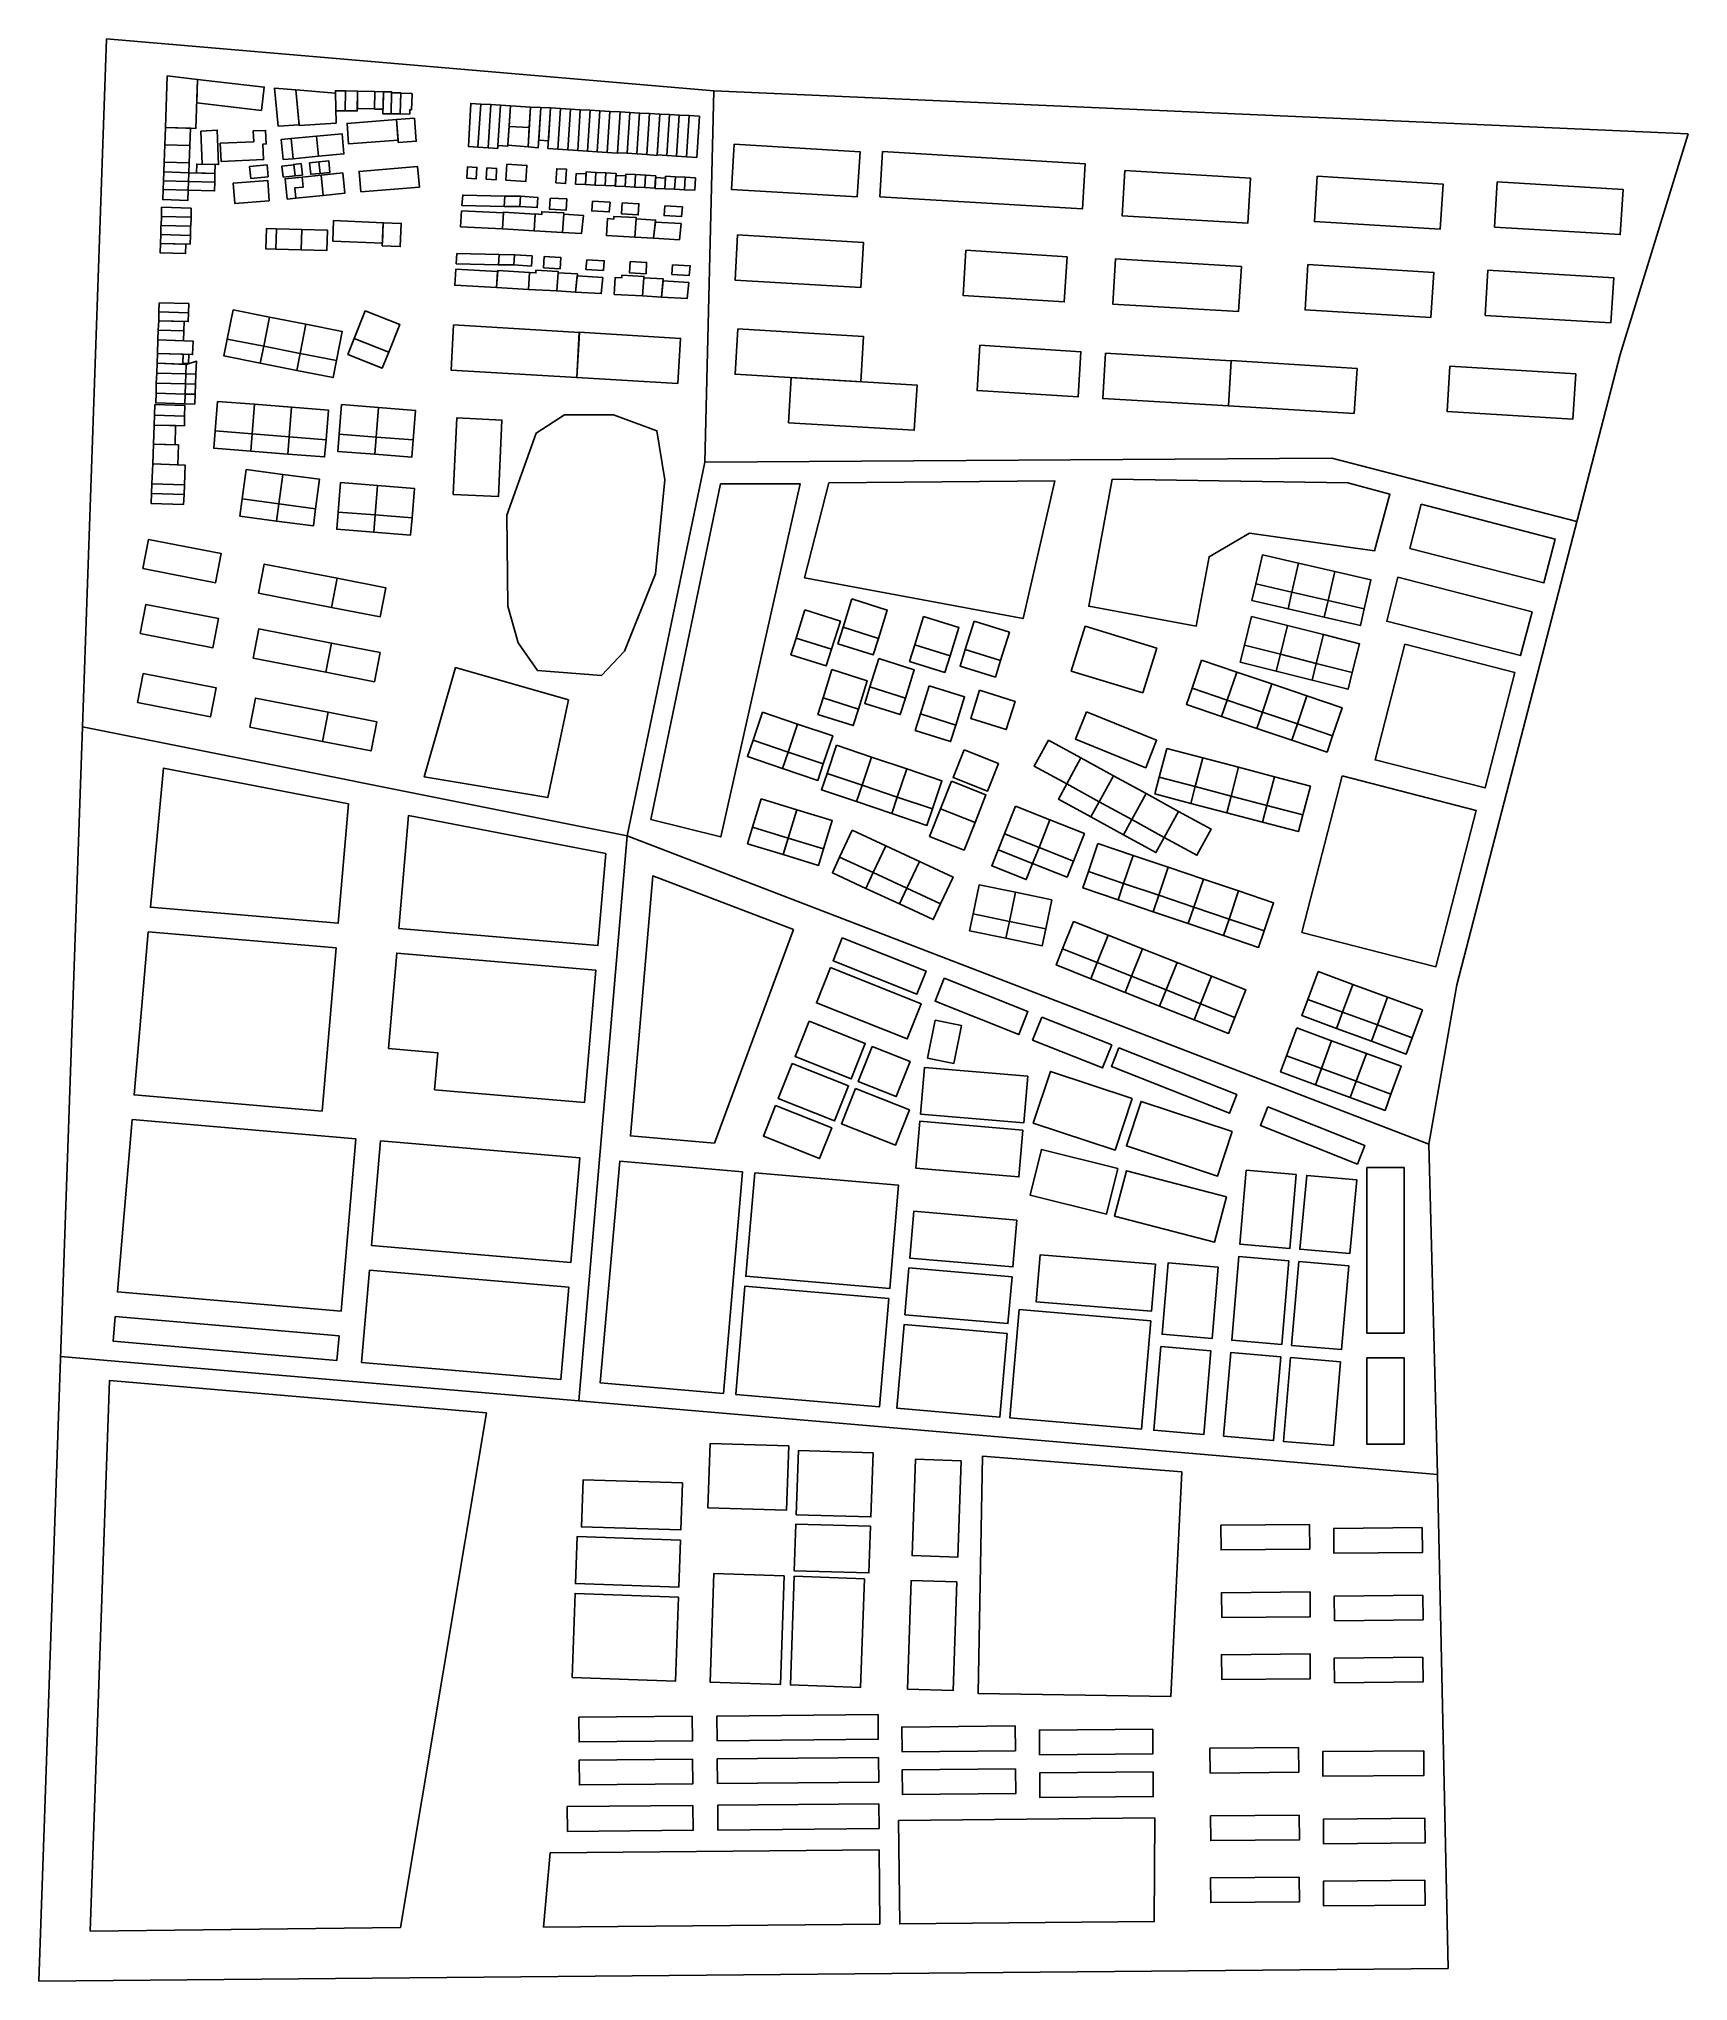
# Model space of a CAD drawing. Header units: millimetres. Extents: x 509895 to 510562, y 3510523 to 3511308.
import ezdxf

# ---------------------------------------------------------------- set-up
doc = ezdxf.new("R2010")
doc.units = ezdxf.units.MM
doc.header["$LTSCALE"] = 5
for name, color, linetype, true_color in [('000-封闭小区边界线', 18, 'Continuous', 0x000000), ('000历史建筑', 30, 'Continuous', 0xff7f00), ('DX-地形', 8, 'Continuous', 0x808080), ('外水E1', 131, 'Continuous', 0x7fffff), ('车行-主干道', 1, 'Continuous', 0xff0000), ('车行-支路', 3, 'Continuous', 0x00ff00), ('车行-次干道', 5, 'Continuous', 0x0000ff)]:
    doc.layers.add(name, color=color, linetype=linetype, true_color=true_color)

msp = doc.modelspace()

# ---------------------------------------------------------------- linework, layer by layer
at = {"layer": '000-封闭小区边界线'}
for points in [[(509915.41, 3510542.75), (509923.26, 3510765.49), (510075.68, 3510752.44), (510040.94, 3510544.16)], [(510356.99, 3510728.56), (510276.3, 3510734.9), (510274.53, 3510638.94), (510352.48, 3510637.62)], [(510242.4, 3510587.47), (510242.86, 3510545.67), (510345.77, 3510546.6), (510345.95, 3510588.55)], [(510234.86, 3510545.59), (510234.58, 3510575.59), (510101.41, 3510574.39), (510098.84, 3510544.36)]]:
    msp.add_lwpolyline(points, close=True, dxfattribs=at)
at = {"layer": '000历史建筑'}
for points in [[(510346.79, 3511061.9), (510341.12, 3511043.77), (510312.21, 3511052.56), (510317.88, 3511070.69)], [(510257.11, 3510911.32), (510267.78, 3510909.19), (510264.71, 3510893.82), (510254.04, 3510895.96)], [(510231.07, 3510706.66), (510230.41, 3510687.67), (510200.21, 3510688.48), (510200.87, 3510707.46)]]:
    msp.add_lwpolyline(points, close=True, dxfattribs=at)
at = {"layer": 'DX-地形', "linetype": 'Continuous'}
for points in [[(509946.55, 3511293.36), (509958.9, 3511291.98), (509958.21, 3511272.15), (509945.87, 3511272.53)], [(509946.55, 3511293.36), (509958.9, 3511291.98), (509958.21, 3511272.15), (509945.87, 3511272.53)], [(509984.71, 3511279.36), (509958.57, 3511282.41), (509958.9, 3511291.98), (509985.82, 3511288.88)], [(509984.71, 3511279.36), (509958.57, 3511282.41), (509958.9, 3511291.98), (509985.82, 3511288.88)], [(509998.63, 3511287.72), (509999.95, 3511273.64), (509991.41, 3511273.1), (509989.98, 3511288.38)], [(509998.63, 3511287.72), (509999.95, 3511273.64), (509991.41, 3511273.1), (509989.98, 3511288.38)], [(510014.9, 3511274.25), (509999.99, 3511273.26), (509998.63, 3511287.72), (510014.67, 3511286.41)], [(510014.9, 3511274.25), (509999.99, 3511273.26), (509998.63, 3511287.72), (510014.67, 3511286.41)], [(510018.62, 3511279.18), (510014.79, 3511279.18), (510014.66, 3511287.36), (510018.76, 3511287.28)], [(510018.62, 3511279.18), (510014.79, 3511279.18), (510014.66, 3511287.36), (510018.76, 3511287.28)], [(510023.51, 3511280.12), (510030.43, 3511279.99), (510030.52, 3511287.04), (510023.62, 3511287.26), (510023.49, 3511279.18), (510018.62, 3511279.18), (510018.76, 3511287.28), (510023.62, 3511287.26)], [(510023.51, 3511280.12), (510030.43, 3511279.99), (510030.52, 3511287.04), (510023.62, 3511287.26), (510023.49, 3511279.18), (510018.62, 3511279.18), (510018.76, 3511287.28), (510023.62, 3511287.26)], [(510033.93, 3511279.92), (510034.02, 3511286.99), (510030.52, 3511287.04), (510030.43, 3511279.97)], [(510033.93, 3511279.92), (510034.02, 3511286.99), (510030.52, 3511287.04), (510030.43, 3511279.97)], [(510037.33, 3511286.53), (510037.16, 3511278.03), (510033.85, 3511278.09), (510034.02, 3511286.99), (510037.33, 3511286.93), (510037.16, 3511278.03), (510040.86, 3511277.96), (510041.03, 3511286.46)], [(510037.33, 3511286.53), (510037.16, 3511278.03), (510033.85, 3511278.09), (510034.02, 3511286.99), (510037.33, 3511286.93), (510037.16, 3511278.03), (510040.86, 3511277.96), (510041.03, 3511286.46)], [(510045.73, 3511285.91), (510045.45, 3511279.7), (510044.75, 3511279.72), (510044.66, 3511277.89), (510040.86, 3511277.96), (510041.03, 3511286.43), (510045.32, 3511286.31), (510045.43, 3511286.29), (510045.52, 3511286.25), (510045.6, 3511286.18), (510045.66, 3511286.1), (510045.71, 3511286.01)], [(510045.73, 3511285.91), (510045.45, 3511279.7), (510044.75, 3511279.72), (510044.66, 3511277.89), (510040.86, 3511277.96), (510041.03, 3511286.43), (510045.32, 3511286.31), (510045.43, 3511286.29), (510045.52, 3511286.25), (510045.6, 3511286.18), (510045.66, 3511286.1), (510045.71, 3511286.01)], [(510073.39, 3511281.97), (510072.27, 3511264.5), (510076.34, 3511264.27), (510077.47, 3511281.77), (510073.39, 3511281.97), (510069.35, 3511282.24), (510068.48, 3511264.77), (510072.27, 3511264.5)], [(510073.39, 3511281.97), (510072.27, 3511264.5), (510076.34, 3511264.27), (510077.47, 3511281.77), (510073.39, 3511281.97), (510069.35, 3511282.24), (510068.48, 3511264.77), (510072.27, 3511264.5)], [(510077.47, 3511281.77), (510081.4, 3511281.54), (510080.35, 3511265.22), (510080.27, 3511264.02), (510076.34, 3511264.27)], [(510077.47, 3511281.77), (510081.4, 3511281.54), (510080.35, 3511265.22), (510080.27, 3511264.02), (510076.34, 3511264.27)], [(510081.4, 3511281.54), (510085.42, 3511281.25), (510084.4, 3511265.32), (510084.37, 3511264.96), (510080.35, 3511265.22)], [(510081.4, 3511281.54), (510085.42, 3511281.25), (510084.4, 3511265.32), (510084.37, 3511264.96), (510080.35, 3511265.22)], [(510093.55, 3511280.74), (510085.42, 3511281.25), (510084.9, 3511272.92), (510093.02, 3511272.43)], [(510093.55, 3511280.74), (510085.42, 3511281.25), (510084.9, 3511272.92), (510093.02, 3511272.43)], [(510097.66, 3511280.56), (510096.65, 3511264.3), (510092.54, 3511264.69), (510093.55, 3511280.74), (510097.66, 3511280.56), (510101.63, 3511280.39), (510100.82, 3511267.09), (510096.85, 3511267.32)], [(510097.66, 3511280.56), (510096.65, 3511264.3), (510092.54, 3511264.69), (510093.55, 3511280.74), (510097.66, 3511280.56), (510101.63, 3511280.39), (510100.82, 3511267.09), (510096.85, 3511267.32)], [(510104.59, 3511263.76), (510105.64, 3511280.15), (510101.63, 3511280.39), (510100.57, 3511264.03)], [(510104.59, 3511263.76), (510105.64, 3511280.15), (510101.63, 3511280.39), (510100.57, 3511264.03)], [(510105.64, 3511280.15), (510109.66, 3511279.91), (510108.6, 3511263.51), (510104.59, 3511263.76)], [(510105.64, 3511280.15), (510109.66, 3511279.91), (510108.6, 3511263.51), (510104.59, 3511263.76)], [(510112.63, 3511263.17), (510113.66, 3511279.63), (510109.66, 3511279.91), (510108.6, 3511263.51)], [(510112.63, 3511263.17), (510113.66, 3511279.63), (510109.66, 3511279.91), (510108.6, 3511263.51)], [(510113.66, 3511279.63), (510117.62, 3511279.45), (510116.55, 3511262.93), (510112.63, 3511263.17)], [(510113.66, 3511279.63), (510117.62, 3511279.45), (510116.55, 3511262.93), (510112.63, 3511263.17)], [(510120.5, 3511262.69), (510121.57, 3511279.22), (510117.62, 3511279.45), (510116.55, 3511262.93)], [(510120.5, 3511262.69), (510121.57, 3511279.22), (510117.62, 3511279.45), (510116.55, 3511262.93)], [(510121.57, 3511279.22), (510125.59, 3511279.02), (510124.5, 3511262.4), (510120.5, 3511262.69)], [(510121.57, 3511279.22), (510125.59, 3511279.02), (510124.5, 3511262.4), (510120.5, 3511262.69)], [(510128.67, 3511262.05), (510129.73, 3511278.77), (510125.59, 3511279.02), (510124.5, 3511262.4)], [(510128.67, 3511262.05), (510129.73, 3511278.77), (510125.59, 3511279.02), (510124.5, 3511262.4)], [(510129.73, 3511278.77), (510133.68, 3511278.59), (510132.61, 3511262.06), (510128.7, 3511262.31)], [(510129.73, 3511278.77), (510133.68, 3511278.59), (510132.61, 3511262.06), (510128.7, 3511262.31)], [(510136.57, 3511261.82), (510137.64, 3511278.35), (510133.68, 3511278.59), (510132.61, 3511262.06)], [(510136.57, 3511261.82), (510137.64, 3511278.35), (510133.68, 3511278.59), (510132.61, 3511262.06)], [(510137.64, 3511278.35), (510141.65, 3511278.16), (510140.57, 3511261.53), (510136.57, 3511261.82)], [(510137.64, 3511278.35), (510141.65, 3511278.16), (510140.57, 3511261.53), (510136.57, 3511261.82)], [(510144.73, 3511261.18), (510145.79, 3511277.91), (510141.65, 3511278.16), (510140.57, 3511261.53)], [(510144.73, 3511261.18), (510145.79, 3511277.91), (510141.65, 3511278.16), (510140.57, 3511261.53)], [(510145.79, 3511277.91), (510149.75, 3511277.72), (510148.67, 3511261.2), (510144.76, 3511261.44)], [(510145.79, 3511277.91), (510149.75, 3511277.72), (510148.67, 3511261.2), (510144.76, 3511261.44)], [(510152.63, 3511260.96), (510153.7, 3511277.49), (510149.75, 3511277.72), (510148.67, 3511261.2)], [(510152.63, 3511260.96), (510153.7, 3511277.49), (510149.75, 3511277.72), (510148.67, 3511261.2)], [(510153.7, 3511277.49), (510157.71, 3511277.29), (510156.63, 3511260.67), (510152.63, 3511260.96)], [(510153.7, 3511277.49), (510157.71, 3511277.29), (510156.63, 3511260.67), (510152.63, 3511260.96)], [(510160.8, 3511260.32), (510161.85, 3511277.04), (510157.71, 3511277.29), (510156.63, 3511260.67)], [(510160.8, 3511260.32), (510161.85, 3511277.04), (510157.71, 3511277.29), (510156.63, 3511260.67)], [(509945.87, 3511272.53), (509956.04, 3511272.25), (509955.77, 3511265.25), (509945.6, 3511265.53)], [(509945.87, 3511272.53), (509956.04, 3511272.25), (509955.77, 3511265.25), (509945.6, 3511265.53)], [(509960.25, 3511270.98), (509966.85, 3511271.47), (509967.4, 3511257.49), (509960.7, 3511257.66)], [(509960.25, 3511270.98), (509966.85, 3511271.47), (509967.4, 3511257.49), (509960.7, 3511257.66)], [(509968.41, 3511258.72), (509968.07, 3511266.09), (509981.61, 3511266.71), (509981.41, 3511271.1), (509986.4, 3511271.34), (509986.66, 3511265.82), (509985.32, 3511265.76), (509985.61, 3511259.52)], [(509968.41, 3511258.72), (509968.07, 3511266.09), (509981.61, 3511266.71), (509981.41, 3511271.1), (509986.4, 3511271.34), (509986.66, 3511265.82), (509985.32, 3511265.76), (509985.61, 3511259.52)], [(509997.55, 3511259.87), (509996.75, 3511268.02), (510006.96, 3511268.98), (510007.76, 3511260.83)], [(509997.55, 3511259.87), (509996.75, 3511268.02), (510006.96, 3511268.98), (510007.76, 3511260.83)], [(510006.96, 3511268.98), (510017.3, 3511269.95), (510018.09, 3511261.8), (510007.76, 3511260.83)], [(510006.96, 3511268.98), (510017.3, 3511269.95), (510018.09, 3511261.8), (510007.76, 3511260.83)], [(510039.97, 3511267.41), (510039.33, 3511275.7), (510019.33, 3511274.12), (510019.98, 3511265.83)], [(510039.97, 3511267.41), (510039.33, 3511275.7), (510019.33, 3511274.12), (510019.98, 3511265.83)], [(510040.05, 3511266.36), (510039.33, 3511275.7), (510046.61, 3511276.27), (510047.33, 3511266.93)], [(510040.05, 3511266.36), (510039.33, 3511275.7), (510046.61, 3511276.27), (510047.33, 3511266.93)], [(510084.9, 3511272.92), (510093.02, 3511272.43), (510092.54, 3511264.69), (510084.4, 3511265.32)], [(510084.9, 3511272.92), (510093.02, 3511272.43), (510092.54, 3511264.69), (510084.4, 3511265.32)], [(509945.6, 3511265.53), (509955.77, 3511265.25), (509955.49, 3511258.21), (509945.32, 3511258.49)], [(509945.6, 3511265.53), (509955.77, 3511265.25), (509955.49, 3511258.21), (509945.32, 3511258.49)], [(509996.75, 3511268.02), (509992.73, 3511267.64), (509993.53, 3511259.49), (509997.55, 3511259.87)], [(509996.75, 3511268.02), (509992.73, 3511267.64), (509993.53, 3511259.49), (509997.55, 3511259.87)], [(509945.18, 3511254.49), (509955.35, 3511254.21), (509955.24, 3511250.6), (509945.07, 3511250.88)], [(509945.18, 3511254.49), (509955.35, 3511254.21), (509955.24, 3511250.6), (509945.07, 3511250.88)], [(509945.32, 3511258.49), (509955.49, 3511258.21), (509955.35, 3511254.21), (509945.18, 3511254.49)], [(509945.32, 3511258.49), (509955.49, 3511258.21), (509955.35, 3511254.21), (509945.18, 3511254.49)], [(509955.35, 3511254.21), (509965.91, 3511253.92), (509965.8, 3511250.32), (509955.24, 3511250.6)], [(509955.35, 3511254.21), (509965.91, 3511253.92), (509965.8, 3511250.32), (509955.24, 3511250.6)], [(509958.44, 3511254.13), (509958.58, 3511257.71), (509965.98, 3511257.53), (509965.91, 3511253.92)], [(509958.44, 3511254.13), (509958.58, 3511257.71), (509965.98, 3511257.53), (509965.91, 3511253.92)], [(509987.49, 3511252.59), (509986.97, 3511257.45), (509979.91, 3511256.69), (509980.43, 3511251.83)], [(509987.49, 3511252.59), (509986.97, 3511257.45), (509979.91, 3511256.69), (509980.43, 3511251.83)], [(509993.45, 3511252.41), (509992.93, 3511256.79), (509997.8, 3511257.33), (509998.32, 3511252.9)], [(509993.45, 3511252.41), (509992.93, 3511256.79), (509997.8, 3511257.33), (509998.32, 3511252.9)], [(509998.32, 3511252.9), (509997.78, 3511257.53), (510000.76, 3511257.88), (510001.3, 3511253.26)], [(509998.32, 3511252.9), (509997.78, 3511257.53), (510000.76, 3511257.88), (510001.3, 3511253.26)], [(509998.59, 3511243.91), (509998.17, 3511248.02), (510001.65, 3511248.38), (510001.24, 3511252.46), (510008.88, 3511253.23), (510009.71, 3511245.04)], [(509998.59, 3511243.91), (509998.17, 3511248.02), (510001.65, 3511248.38), (510001.24, 3511252.46), (510008.88, 3511253.23), (510009.71, 3511245.04)], [(510008.44, 3511253.92), (510007.97, 3511258.64), (510004.19, 3511258.26), (510004.65, 3511253.55)], [(510008.44, 3511253.92), (510007.97, 3511258.64), (510004.19, 3511258.26), (510004.65, 3511253.55)], [(510007.97, 3511258.64), (510008.43, 3511253.92), (510012.41, 3511254.31), (510011.95, 3511259.03)], [(510007.97, 3511258.64), (510008.43, 3511253.92), (510012.41, 3511254.31), (510011.95, 3511259.03)], [(510009.71, 3511245.04), (510008.88, 3511253.23), (510017.59, 3511254.12), (510018.43, 3511245.92)], [(510009.71, 3511245.04), (510008.88, 3511253.23), (510017.59, 3511254.12), (510018.43, 3511245.92)], [(510024.91, 3511246.48), (510048.62, 3511248.41), (510047.89, 3511256.66), (510024.18, 3511254.72)], [(510024.91, 3511246.48), (510048.62, 3511248.41), (510047.89, 3511256.66), (510024.18, 3511254.72)], [(510067.79, 3511251.98), (510071.58, 3511251.77), (510071.83, 3511256.36), (510068.04, 3511256.57)], [(510067.79, 3511251.98), (510071.58, 3511251.77), (510071.83, 3511256.36), (510068.04, 3511256.57)], [(510075.65, 3511251.55), (510079.58, 3511251.34), (510079.83, 3511255.93), (510075.9, 3511256.14)], [(510075.65, 3511251.55), (510079.58, 3511251.34), (510079.83, 3511255.93), (510075.9, 3511256.14)], [(510083.5, 3511251.13), (510091.65, 3511250.69), (510092.06, 3511257.16), (510083.97, 3511257.6)], [(510103.71, 3511250.05), (510107.73, 3511249.78), (510108.1, 3511255.61), (510104.11, 3511255.78)], [(510103.71, 3511250.05), (510107.73, 3511249.78), (510108.1, 3511255.61), (510104.11, 3511255.78)], [(510112.01, 3511253.95), (510111.74, 3511249.61), (510115.7, 3511249.45), (510115.97, 3511253.75)], [(510112.01, 3511253.95), (510111.74, 3511249.61), (510115.7, 3511249.45), (510115.97, 3511253.75)], [(510115.7, 3511249.45), (510119.65, 3511249.22), (510119.97, 3511254.3), (510116.02, 3511254.52)], [(510115.7, 3511249.45), (510119.65, 3511249.22), (510119.97, 3511254.3), (510116.02, 3511254.52)], [(510119.97, 3511254.3), (510119.65, 3511249.22), (510123.66, 3511249.04), (510123.98, 3511254.09)], [(510119.97, 3511254.3), (510119.65, 3511249.22), (510123.66, 3511249.04), (510123.98, 3511254.09)], [(510128.15, 3511253.87), (510127.84, 3511248.84), (510123.66, 3511249.04), (510123.98, 3511254.09)], [(510128.15, 3511253.87), (510127.84, 3511248.84), (510123.66, 3511249.04), (510123.98, 3511254.09)], [(510131.76, 3511248.59), (510135.72, 3511248.36), (510136.04, 3511253.43), (510132.08, 3511253.66)], [(510136.04, 3511253.43), (510135.72, 3511248.36), (510139.73, 3511248.17), (510140.05, 3511253.22)], [(510144.22, 3511253), (510143.9, 3511247.98), (510139.73, 3511248.17), (510140.05, 3511253.22)], [(509944.97, 3511247.37), (509955.14, 3511247.09), (509954.99, 3511242.97), (509944.82, 3511243.33)], [(509944.97, 3511247.37), (509955.14, 3511247.09), (509954.99, 3511242.97), (509944.82, 3511243.33)], [(509945.07, 3511250.88), (509955.24, 3511250.6), (509955.14, 3511247.09), (509944.94, 3511247.37)], [(509945.07, 3511250.88), (509955.24, 3511250.6), (509955.14, 3511247.09), (509944.94, 3511247.37)], [(509955.24, 3511250.6), (509955.14, 3511247.09), (509965.75, 3511246.81), (509965.85, 3511250.32)], [(509955.24, 3511250.6), (509955.14, 3511247.09), (509965.75, 3511246.81), (509965.85, 3511250.32)], [(509987.9, 3511242.88), (509987.25, 3511251.09), (509973.3, 3511250), (509973.94, 3511241.79)], [(509987.9, 3511242.88), (509987.25, 3511251.09), (509973.3, 3511250), (509973.94, 3511241.79)], [(509995.11, 3511243.55), (509994.27, 3511251.75), (510001.24, 3511252.46), (510001.65, 3511248.38), (509998.17, 3511248.02), (509998.59, 3511243.91)], [(509995.11, 3511243.55), (509994.27, 3511251.75), (510001.24, 3511252.46), (510001.65, 3511248.38), (509998.17, 3511248.02), (509998.59, 3511243.91)], [(510128.08, 3511253.09), (510127.8, 3511248.74), (510131.76, 3511248.59), (510132.03, 3511252.88)], [(510128.08, 3511253.09), (510127.8, 3511248.74), (510131.76, 3511248.59), (510132.03, 3511252.88)], [(510144.14, 3511252.22), (510143.87, 3511247.88), (510147.82, 3511247.72), (510148.09, 3511252.02)], [(510147.82, 3511247.72), (510151.78, 3511247.49), (510152.1, 3511252.57), (510148.14, 3511252.79)], [(510147.82, 3511247.72), (510151.78, 3511247.49), (510152.1, 3511252.57), (510148.14, 3511252.79)], [(510152.1, 3511252.57), (510151.78, 3511247.49), (510155.79, 3511247.31), (510156.11, 3511252.36)], [(510152.1, 3511252.57), (510151.78, 3511247.49), (510155.79, 3511247.31), (510156.11, 3511252.36)], [(510160.28, 3511252.14), (510159.96, 3511247.11), (510155.79, 3511247.31), (510156.11, 3511252.36)], [(509944.31, 3511240.23), (509956.28, 3511239.85), (509956.23, 3511236.18), (509944.26, 3511236.55)], [(509944.31, 3511240.23), (509956.28, 3511239.85), (509956.23, 3511236.18), (509944.26, 3511236.55)], [(510065.65, 3511238.78), (510065.25, 3511232.34), (510082.17, 3511231.48), (510082.59, 3511237.93)], [(510065.8, 3511240.97), (510066.11, 3511245.18), (510083.21, 3511244.76), (510082.89, 3511240.55)], [(510095.04, 3511230.67), (510082.17, 3511231.48), (510082.62, 3511238.28), (510095.45, 3511237.47)], [(510083.21, 3511244.76), (510089.45, 3511244.68), (510089.19, 3511240.54), (510082.89, 3511240.55)], [(510089.45, 3511244.68), (510096.53, 3511244.23), (510096.27, 3511240.09), (510089.19, 3511240.54)], [(510106.48, 3511230.03), (510095.04, 3511230.67), (510095.46, 3511237.53), (510098.08, 3511237.36), (510098.08, 3511238.43), (510107.07, 3511237.94), (510107.02, 3511237.39)], [(510101.42, 3511243.95), (510108.15, 3511243.57), (510107.89, 3511239.03), (510101.17, 3511239.4)], [(510118.66, 3511242.64), (510125.72, 3511242.25), (510125.39, 3511238.37), (510118.32, 3511238.76)], [(510130.63, 3511242.05), (510137.35, 3511241.67), (510137.1, 3511237.13), (510130.37, 3511237.5)], [(510147.87, 3511240.74), (510154.93, 3511240.35), (510154.6, 3511236.47), (510147.53, 3511236.86)], [(509944.08, 3511232.91), (509956.05, 3511232.53), (509956, 3511228.86), (509944.02, 3511229.24)], [(509944.08, 3511232.91), (509956.05, 3511232.53), (509956, 3511228.86), (509944.02, 3511229.24)], [(509944.26, 3511236.55), (509956.23, 3511236.18), (509956.09, 3511232.58), (509944.14, 3511232.91)], [(509944.26, 3511236.55), (509956.23, 3511236.18), (509956.09, 3511232.58), (509944.14, 3511232.91)], [(509990.78, 3511231.48), (509986.74, 3511231.59), (509986.55, 3511223.4), (509990.59, 3511223.29)], [(509990.78, 3511231.48), (509986.74, 3511231.59), (509986.55, 3511223.4), (509990.59, 3511223.29)], [(509990.59, 3511223.29), (509990.78, 3511231.48), (510001.03, 3511231.21), (510000.84, 3511223.02)], [(509990.59, 3511223.29), (509990.78, 3511231.48), (510001.03, 3511231.21), (510000.84, 3511223.02)], [(510001.03, 3511231.21), (510011.4, 3511230.93), (510011.22, 3511222.74), (510000.84, 3511223.02)], [(510001.03, 3511231.21), (510011.4, 3511230.93), (510011.22, 3511222.74), (510000.84, 3511223.02)], [(510033.61, 3511225.68), (510033.96, 3511233.99), (510013.92, 3511234.82), (510013.57, 3511226.51)], [(510033.61, 3511225.68), (510033.96, 3511233.99), (510013.92, 3511234.82), (510013.57, 3511226.51)], [(510033.56, 3511224.63), (510033.96, 3511233.99), (510041.26, 3511233.68), (510040.86, 3511224.32)], [(510033.56, 3511224.63), (510033.96, 3511233.99), (510041.26, 3511233.68), (510040.86, 3511224.32)], [(510107.02, 3511237.39), (510114.89, 3511236.91), (510114.13, 3511229.58), (510106.48, 3511230.03)], [(510135.68, 3511228.13), (510124.25, 3511228.77), (510124.66, 3511235.63), (510127.29, 3511235.46), (510127.29, 3511236.53), (510136.28, 3511236.04), (510136.23, 3511235.49)], [(510136.23, 3511235.49), (510144.1, 3511235.01), (510143.33, 3511227.68), (510135.68, 3511228.13)], [(510154.42, 3511233.6), (510153.73, 3511227.06), (510143.33, 3511227.67), (510144.02, 3511234.21)], [(509943.91, 3511225.59), (509954.2, 3511225.31), (509954.06, 3511221.49), (509943.77, 3511221.77)], [(509943.91, 3511225.59), (509954.2, 3511225.31), (509954.06, 3511221.49), (509943.77, 3511221.77)], [(509944.02, 3511229.24), (509956, 3511228.86), (509955.85, 3511225.27), (509943.91, 3511225.59)], [(509944.02, 3511229.24), (509956, 3511228.86), (509955.85, 3511225.27), (509943.91, 3511225.59)], [(510063.28, 3511215.12), (510062.88, 3511208.67), (510079.8, 3511207.81), (510080.22, 3511214.26)], [(510063.28, 3511215.12), (510062.88, 3511208.67), (510079.8, 3511207.81), (510080.22, 3511214.26)], [(510063.43, 3511217.3), (510063.74, 3511221.51), (510080.84, 3511221.09), (510080.52, 3511216.88)], [(510092.67, 3511207), (510079.8, 3511207.81), (510080.25, 3511214.61), (510093.08, 3511213.8)], [(510092.67, 3511207), (510079.8, 3511207.81), (510080.25, 3511214.61), (510093.08, 3511213.8)], [(510080.84, 3511221.09), (510087.08, 3511221.02), (510086.82, 3511216.87), (510080.52, 3511216.88)], [(510087.08, 3511221.02), (510094.16, 3511220.57), (510093.9, 3511216.43), (510086.82, 3511216.87)], [(510104.11, 3511206.36), (510092.67, 3511207), (510093.09, 3511213.86), (510095.71, 3511213.69), (510095.71, 3511214.77), (510104.7, 3511214.28), (510104.65, 3511213.73)], [(510104.11, 3511206.36), (510092.67, 3511207), (510093.09, 3511213.86), (510095.71, 3511213.69), (510095.71, 3511214.77), (510104.7, 3511214.28), (510104.65, 3511213.73)], [(510099.05, 3511220.28), (510105.78, 3511219.91), (510105.52, 3511215.36), (510098.8, 3511215.74)], [(510099.05, 3511220.28), (510105.78, 3511219.91), (510105.52, 3511215.36), (510098.8, 3511215.74)], [(510116.29, 3511218.98), (510123.35, 3511218.58), (510123.02, 3511214.7), (510115.95, 3511215.1)], [(510116.29, 3511218.98), (510123.35, 3511218.58), (510123.02, 3511214.7), (510115.95, 3511215.1)], [(510133.77, 3511218.25), (510140.49, 3511217.88), (510140.24, 3511213.33), (510133.51, 3511213.71)], [(510133.77, 3511218.25), (510140.49, 3511217.88), (510140.24, 3511213.33), (510133.51, 3511213.71)], [(510151, 3511216.95), (510158.07, 3511216.55), (510157.74, 3511212.67), (510150.67, 3511213.07)], [(510151, 3511216.95), (510158.07, 3511216.55), (510157.74, 3511212.67), (510150.67, 3511213.07)], [(510104.65, 3511213.73), (510112.52, 3511213.24), (510111.76, 3511205.92), (510104.11, 3511206.36)], [(510104.65, 3511213.73), (510112.52, 3511213.24), (510111.76, 3511205.92), (510104.11, 3511206.36)], [(510122.84, 3511211.83), (510122.15, 3511205.29), (510111.75, 3511205.91), (510112.44, 3511212.45)], [(510122.84, 3511211.83), (510122.15, 3511205.29), (510111.75, 3511205.91), (510112.44, 3511212.45)], [(510138.82, 3511204.33), (510127.39, 3511204.97), (510127.8, 3511211.84), (510130.42, 3511211.66), (510130.43, 3511212.74), (510139.41, 3511212.25), (510139.37, 3511211.7)], [(510138.82, 3511204.33), (510127.39, 3511204.97), (510127.8, 3511211.84), (510130.42, 3511211.66), (510130.43, 3511212.74), (510139.41, 3511212.25), (510139.37, 3511211.7)], [(510139.37, 3511211.7), (510147.24, 3511211.21), (510146.47, 3511203.89), (510138.82, 3511204.33)], [(510139.37, 3511211.7), (510147.24, 3511211.21), (510146.47, 3511203.89), (510138.82, 3511204.33)], [(510157.56, 3511209.81), (510156.87, 3511203.26), (510146.47, 3511203.88), (510147.16, 3511210.42)], [(510157.56, 3511209.81), (510156.87, 3511203.26), (510146.47, 3511203.88), (510147.16, 3511210.42)], [(509943.31, 3511201.6), (509955.29, 3511201.22), (509955.23, 3511197.54), (509943.26, 3511197.92)], [(509943.31, 3511201.6), (509955.29, 3511201.22), (509955.23, 3511197.54), (509943.26, 3511197.92)], [(509943.01, 3511190.46), (509953.3, 3511190.18), (509953.15, 3511186.19), (509942.86, 3511186.57)], [(509943.01, 3511190.46), (509953.3, 3511190.18), (509953.15, 3511186.19), (509942.86, 3511186.57)], [(509943.15, 3511194.28), (509953.44, 3511194), (509953.3, 3511190.18), (509943.01, 3511190.46)], [(509943.15, 3511194.28), (509953.44, 3511194), (509953.3, 3511190.18), (509943.01, 3511190.46)], [(509943.26, 3511197.92), (509955.23, 3511197.54), (509955.09, 3511193.95), (509943.15, 3511194.28)], [(509943.26, 3511197.92), (509955.23, 3511197.54), (509955.09, 3511193.95), (509943.15, 3511194.28)], [(509942.86, 3511186.57), (509957.06, 3511186.05), (509956.85, 3511180.59), (509942.66, 3511181.11)], [(509942.86, 3511186.57), (509957.06, 3511186.05), (509956.85, 3511180.59), (509942.66, 3511181.11)], [(509942.48, 3511177.08), (509954.21, 3511176.67), (509954.13, 3511172.81), (509942.34, 3511173.09)], [(509942.48, 3511177.08), (509954.21, 3511176.67), (509954.13, 3511172.81), (509942.34, 3511173.09)], [(509942.66, 3511181.11), (509953.03, 3511180.73), (509952.86, 3511176.71), (509942.48, 3511177.08)], [(509942.66, 3511181.11), (509953.03, 3511180.73), (509952.86, 3511176.71), (509942.48, 3511177.08)], [(509952.88, 3511177.17), (509955.26, 3511177.04), (509955.35, 3511180.65), (509953.03, 3511180.73)], [(509952.88, 3511177.17), (509955.26, 3511177.04), (509955.35, 3511180.65), (509953.03, 3511180.73)], [(509954.1, 3511172.81), (509958.22, 3511172.68), (509958.49, 3511177.91), (509954.21, 3511176.67), (509954.13, 3511172.81), (509958.22, 3511172.68), (509958.01, 3511168.71), (509953.99, 3511168.78)], [(509954.1, 3511172.81), (509958.22, 3511172.68), (509958.49, 3511177.91), (509954.21, 3511176.67), (509954.13, 3511172.81), (509958.22, 3511172.68), (509958.01, 3511168.71), (509953.99, 3511168.78)], [(509942.18, 3511169), (509953.99, 3511168.78), (509953.86, 3511164.64), (509942.07, 3511165.05)], [(509942.18, 3511169), (509953.99, 3511168.78), (509953.86, 3511164.64), (509942.07, 3511165.05)], [(509942.34, 3511173.09), (509954.13, 3511172.81), (509953.99, 3511168.78), (509942.18, 3511169)], [(509942.34, 3511173.09), (509954.13, 3511172.81), (509953.99, 3511168.78), (509942.18, 3511169)], [(509953.99, 3511168.78), (509958.01, 3511168.71), (509957.89, 3511164.54), (509953.86, 3511164.64)], [(509953.99, 3511168.78), (509958.01, 3511168.71), (509957.89, 3511164.54), (509953.86, 3511164.64)], [(509941.57, 3511160.44), (509953.73, 3511160.01), (509953.64, 3511155.64), (509941.42, 3511156.07)], [(509941.57, 3511160.44), (509953.73, 3511160.01), (509953.64, 3511155.64), (509941.42, 3511156.07)], [(509942.07, 3511165.05), (509953.86, 3511164.64), (509953.76, 3511160.63), (509941.97, 3511161.04)], [(509942.07, 3511165.05), (509953.86, 3511164.64), (509953.76, 3511160.63), (509941.97, 3511161.04)], [(509957.78, 3511160.56), (509953.76, 3511160.63), (509953.86, 3511164.64), (509957.89, 3511164.54)], [(509957.78, 3511160.56), (509953.76, 3511160.63), (509953.86, 3511164.64), (509957.89, 3511164.54)], [(509941.28, 3511152.12), (509950.01, 3511151.86), (509949.76, 3511144.13), (509941.01, 3511144.38)], [(509941.28, 3511152.12), (509950.01, 3511151.86), (509949.76, 3511144.13), (509941.01, 3511144.38)], [(509941.42, 3511156.07), (509953.64, 3511155.64), (509953.57, 3511151.8), (509941.28, 3511152.12)], [(509941.42, 3511156.07), (509953.64, 3511155.64), (509953.57, 3511151.8), (509941.28, 3511152.12)], [(509941.01, 3511144.38), (509951.16, 3511144.09), (509950.91, 3511136.04), (509940.73, 3511136.38)], [(509941.01, 3511144.38), (509951.16, 3511144.09), (509950.91, 3511136.04), (509940.73, 3511136.38)], [(509940.73, 3511136.38), (509953.83, 3511135.94), (509953.58, 3511127.96), (509940.43, 3511128.35)], [(509940.73, 3511136.38), (509953.83, 3511135.94), (509953.58, 3511127.96), (509940.43, 3511128.35)], [(509940.43, 3511128.35), (509953.58, 3511127.96), (509953.41, 3511123.98), (509940.26, 3511124.37)], [(509940.43, 3511128.35), (509953.58, 3511127.96), (509953.41, 3511123.98), (509940.26, 3511124.37)], [(509940.26, 3511124.37), (509953.41, 3511123.98), (509953.24, 3511119.99), (509940.09, 3511120.38)], [(509940.26, 3511124.37), (509953.41, 3511123.98), (509953.24, 3511119.99), (509940.09, 3511120.38)]]:
    msp.add_lwpolyline(points, close=True, dxfattribs=at)
at = {"layer": 'DX-地形'}
for points in [[(510175.84, 3511265.81), (510226.78, 3511262.68), (510225.62, 3511244.45), (510174.79, 3511247.46)], [(510235.84, 3511262.85), (510317.87, 3511257.75), (510316.72, 3511239.52), (510234.86, 3511244.5)], [(510333.83, 3511255.11), (510384.77, 3511251.98), (510383.61, 3511233.75), (510332.78, 3511236.76)], [(510411.63, 3511252.76), (510462.56, 3511249.63), (510461.41, 3511231.4), (510410.58, 3511234.41)], [(510484.45, 3511250.56), (510535.39, 3511247.43), (510534.23, 3511229.2), (510483.4, 3511232.21)], [(510177.29, 3511229.09), (510228.22, 3511225.96), (510227.07, 3511207.73), (510176.24, 3511210.74)], [(510269.58, 3511222.82), (510310.53, 3511220.13), (510309.37, 3511201.9), (510268.53, 3511204.47)], [(510330.07, 3511219.37), (510381.01, 3511216.24), (510379.85, 3511198.01), (510329.02, 3511201.02)], [(510407.86, 3511217.02), (510458.8, 3511213.89), (510457.64, 3511195.66), (510406.81, 3511198.67)], [(510480.69, 3511214.83), (510531.63, 3511211.7), (510530.47, 3511193.47), (510479.64, 3511196.48)], [(509973.23, 3511198.69), (509987.95, 3511195.78), (509985.62, 3511184.01), (509970.9, 3511186.92)], [(510026.68, 3511198.33), (510040.62, 3511192.79), (510036.19, 3511181.64), (510022.25, 3511187.18)], [(509987.95, 3511195.78), (510002.66, 3511192.87), (510000.33, 3511181.1), (509985.62, 3511184.01)], [(510002.66, 3511192.87), (510017.38, 3511189.96), (510015.05, 3511178.18), (510000.33, 3511181.1)], [(510062.43, 3511192.68), (510113.36, 3511189.55), (510112.21, 3511171.32), (510061.38, 3511174.33)], [(510177.32, 3511191), (510228.26, 3511187.87), (510227.1, 3511169.64), (510176.27, 3511172.65)], [(509970.9, 3511186.92), (509985.62, 3511184.01), (509984.26, 3511177.14), (509969.54, 3511180.05)], [(509985.62, 3511184.01), (510000.33, 3511181.1), (509998.97, 3511174.23), (509984.26, 3511177.14)], [(510022.25, 3511187.18), (510036.19, 3511181.64), (510033.6, 3511175.13), (510019.66, 3511180.68)], [(510113.26, 3511189.67), (510154.21, 3511187.14), (510153.06, 3511168.92), (510112.21, 3511171.32)], [(510275.19, 3511184.41), (510316.14, 3511181.73), (510314.98, 3511163.5), (510274.14, 3511166.06)], [(510000.33, 3511181.1), (510015.05, 3511178.18), (510013.69, 3511171.32), (509998.97, 3511174.23)], [(510326.01, 3511181.19), (510376.94, 3511178.06), (510375.79, 3511159.83), (510324.96, 3511162.84)], [(510376.84, 3511178.18), (510427.78, 3511175.05), (510426.62, 3511156.82), (510375.79, 3511159.83)], [(510465.31, 3511175.91), (510516.25, 3511172.78), (510515.09, 3511154.55), (510464.26, 3511157.56)], [(510198.97, 3511171.36), (510249.9, 3511168.23), (510248.75, 3511150.01), (510197.92, 3511153.01)], [(509966.92, 3511161.69), (509981.87, 3511160.51), (509980.93, 3511148.54), (509965.97, 3511149.73)], [(509981.87, 3511160.51), (509996.83, 3511159.32), (509995.88, 3511147.36), (509980.93, 3511148.54)], [(509996.83, 3511159.32), (510011.78, 3511158.14), (510010.83, 3511146.18), (509995.88, 3511147.36)], [(510017.07, 3511160.4), (510032.02, 3511159.22), (510031.07, 3511147.26), (510016.12, 3511148.44)], [(510032.02, 3511159.22), (510046.97, 3511158.04), (510046.03, 3511146.07), (510031.07, 3511147.26)], [(510062.24, 3511123.99), (510063.71, 3511154.99), (510081.95, 3511154.12), (510080.61, 3511123.23)], [(509965.97, 3511149.73), (509980.93, 3511148.54), (509980.37, 3511141.57), (509965.42, 3511142.75)], [(509980.93, 3511148.54), (509995.88, 3511147.36), (509995.33, 3511140.38), (509980.37, 3511141.57)], [(509995.88, 3511147.36), (510010.83, 3511146.18), (510010.28, 3511139.2), (509995.33, 3511140.38)], [(510016.12, 3511148.44), (510031.07, 3511147.26), (510030.52, 3511140.28), (510015.57, 3511141.46)], [(510031.07, 3511147.26), (510046.03, 3511146.07), (510045.47, 3511139.1), (510030.52, 3511140.28)], [(509978.47, 3511134.08), (509993.34, 3511132.12), (509991.77, 3511120.22), (509976.9, 3511122.19)], [(509993.34, 3511132.12), (510008.22, 3511130.16), (510006.64, 3511118.26), (509991.77, 3511120.22)], [(510016.65, 3511128.87), (510031.6, 3511127.68), (510030.65, 3511115.72), (510015.7, 3511116.9)], [(510031.6, 3511127.68), (510046.55, 3511126.5), (510045.61, 3511114.54), (510030.65, 3511115.72)], [(509976.9, 3511122.19), (509991.77, 3511120.22), (509990.86, 3511113.28), (509975.99, 3511115.25)], [(509991.77, 3511120.22), (510006.64, 3511118.26), (510005.73, 3511111.32), (509990.86, 3511113.28)], [(510453.73, 3511120.03), (510507.98, 3511106), (510503.37, 3511088.32), (510449.2, 3511102.21)], [(510015.7, 3511116.9), (510030.65, 3511115.72), (510030.1, 3511108.74), (510015.15, 3511109.93)], [(510030.65, 3511115.72), (510045.61, 3511114.54), (510045.05, 3511107.56), (510030.1, 3511108.74)], [(509936.71, 3511094.03), (509939, 3511105.8), (509968.45, 3511100.07), (509966.16, 3511088.29)], [(510389.54, 3511099.58), (510404.16, 3511096.22), (510401.47, 3511084.53), (510386.85, 3511087.89)], [(510404.16, 3511096.22), (510418.78, 3511092.86), (510416.09, 3511081.16), (510401.47, 3511084.53)], [(509983.58, 3511084.08), (509985.88, 3511095.85), (510015.32, 3511090.12), (510013.03, 3511078.34)], [(510013.03, 3511078.34), (510015.32, 3511090.12), (510034.95, 3511086.3), (510032.66, 3511074.52)], [(510418.78, 3511092.86), (510433.4, 3511089.5), (510430.71, 3511077.8), (510416.09, 3511081.16)], [(510444.31, 3511090.52), (510498.56, 3511076.49), (510493.95, 3511058.82), (510439.78, 3511072.71)], [(510223.51, 3511081.73), (510237.83, 3511077.26), (510234.24, 3511065.8), (510219.93, 3511070.28)], [(510386.85, 3511087.89), (510401.47, 3511084.53), (510399.9, 3511077.7), (510385.28, 3511081.07)], [(510401.47, 3511084.53), (510416.09, 3511081.16), (510414.52, 3511074.34), (510399.9, 3511077.7)], [(510416.09, 3511081.16), (510430.71, 3511077.8), (510429.14, 3511070.98), (510414.52, 3511074.34)], [(509935.67, 3511067.76), (509937.96, 3511079.54), (509967.41, 3511073.81), (509965.11, 3511062.03)], [(510204.52, 3511077.3), (510218.83, 3511072.82), (510215.25, 3511061.37), (510200.94, 3511065.84)], [(510252.49, 3511074.62), (510266.81, 3511070.14), (510263.23, 3511058.69), (510248.91, 3511063.16)], [(510272.9, 3511072.75), (510287.21, 3511068.27), (510283.63, 3511056.82), (510269.32, 3511061.3)], [(510385.16, 3511074.65), (510399.71, 3511070.98), (510396.78, 3511059.34), (510382.23, 3511063.01)], [(509981.34, 3511057.81), (509983.64, 3511069.59), (510013.08, 3511063.86), (510010.79, 3511052.08)], [(510200.94, 3511065.84), (510215.25, 3511061.37), (510213.16, 3511054.68), (510198.85, 3511059.16)], [(510219.93, 3511070.28), (510234.24, 3511065.8), (510232.16, 3511059.12), (510217.84, 3511063.6)], [(510399.71, 3511070.98), (510414.25, 3511067.31), (510411.32, 3511055.68), (510396.78, 3511059.34)], [(510414.25, 3511067.31), (510428.8, 3511063.64), (510425.86, 3511052.01), (510411.32, 3511055.68)], [(510010.79, 3511052.08), (510013.08, 3511063.86), (510032.72, 3511060.04), (510030.42, 3511048.26)], [(510234.39, 3511057.59), (510248.71, 3511053.11), (510245.13, 3511041.66), (510230.81, 3511046.13)], [(510248.91, 3511063.16), (510263.23, 3511058.69), (510261.14, 3511052.01), (510246.82, 3511056.48)], [(510269.32, 3511061.3), (510283.63, 3511056.82), (510281.55, 3511050.14), (510267.23, 3511054.61)], [(510364.92, 3511056.98), (510379.13, 3511052.17), (510375.28, 3511040.81), (510361.07, 3511045.61)], [(510382.23, 3511063.01), (510396.78, 3511059.34), (510395.06, 3511052.56), (510380.52, 3511056.22)], [(510396.78, 3511059.34), (510411.32, 3511055.68), (510409.61, 3511048.89), (510395.06, 3511052.56)], [(510447.08, 3511063.51), (510491.64, 3511051.98), (510479.55, 3511005.26), (510435.06, 3511016.64)], [(509934.63, 3511039.79), (509936.92, 3511051.56), (509966.37, 3511045.83), (509964.07, 3511034.05)], [(510108.89, 3511040.9), (510063.25, 3511054), (510050.54, 3511009.76), (510100.49, 3511001.36)], [(510215.4, 3511053.15), (510229.72, 3511048.67), (510226.13, 3511037.22), (510211.82, 3511041.7)], [(510379.13, 3511052.17), (510393.34, 3511047.37), (510389.49, 3511036), (510375.28, 3511040.81)], [(510411.32, 3511055.68), (510425.86, 3511052.01), (510424.15, 3511045.22), (510409.61, 3511048.89)], [(509980, 3511029.84), (509982.29, 3511041.61), (510011.74, 3511035.88), (510009.45, 3511024.1)], [(510211.82, 3511041.7), (510226.13, 3511037.22), (510224.05, 3511030.54), (510209.73, 3511035.02)], [(510230.81, 3511046.13), (510245.13, 3511041.66), (510243.04, 3511034.98), (510228.72, 3511039.45)], [(510254.77, 3511046.66), (510269.08, 3511042.19), (510265.5, 3511030.74), (510251.18, 3511035.21)], [(510275.17, 3511044.8), (510289.49, 3511040.32), (510285.91, 3511028.87), (510271.59, 3511033.34)], [(510361.07, 3511045.61), (510375.28, 3511040.81), (510373.04, 3511034.17), (510358.83, 3511038.98)], [(510393.34, 3511047.37), (510407.54, 3511042.56), (510403.7, 3511031.19), (510389.49, 3511036)], [(510407.54, 3511042.56), (510421.75, 3511037.76), (510417.91, 3511026.39), (510403.7, 3511031.19)], [(510009.45, 3511024.1), (510011.74, 3511035.88), (510031.37, 3511032.06), (510029.08, 3511020.28)], [(510187.35, 3511035.94), (510201.56, 3511031.14), (510197.72, 3511019.77), (510183.51, 3511024.58)], [(510251.18, 3511035.21), (510265.5, 3511030.74), (510263.41, 3511024.05), (510249.1, 3511028.53)], [(510318.39, 3511036.14), (510346.75, 3511024.61), (510342.32, 3511013.46), (510313.95, 3511024.99)], [(510375.28, 3511040.81), (510389.49, 3511036), (510387.25, 3511029.37), (510373.04, 3511034.17)], [(510389.49, 3511036), (510403.7, 3511031.19), (510401.46, 3511024.56), (510387.25, 3511029.37)], [(510201.56, 3511031.14), (510215.77, 3511026.33), (510211.93, 3511014.97), (510197.72, 3511019.77)], [(510403.7, 3511031.19), (510417.91, 3511026.39), (510415.67, 3511019.76), (510401.46, 3511024.56)], [(510183.51, 3511024.58), (510197.72, 3511019.77), (510195.47, 3511013.14), (510181.27, 3511017.95)], [(510197.72, 3511019.77), (510211.93, 3511014.97), (510209.68, 3511008.33), (510195.47, 3511013.14)], [(510217.28, 3511022.56), (510231.49, 3511017.75), (510227.65, 3511006.39), (510213.44, 3511011.19)], [(510231.49, 3511017.75), (510245.7, 3511012.95), (510241.86, 3511001.58), (510227.65, 3511006.39)], [(510268.85, 3511020.71), (510282.79, 3511015.17), (510278.35, 3511004.02), (510264.41, 3511009.56)], [(510302.97, 3511024.61), (510316.13, 3511017.41), (510310.37, 3511006.88), (510297.21, 3511014.08)], [(510350.87, 3511021.24), (510365.38, 3511017.43), (510362.34, 3511005.82), (510347.83, 3511009.63)], [(510019.9, 3510998.79), (510015.77, 3510950.52), (509939.79, 3510957.03), (509945.06, 3511013.23)], [(510213.44, 3511011.19), (510227.65, 3511006.39), (510225.4, 3510999.75), (510211.19, 3511004.56)], [(510245.7, 3511012.95), (510259.91, 3511008.14), (510256.06, 3510996.77), (510241.86, 3511001.58)], [(510316.13, 3511017.41), (510329.29, 3511010.21), (510323.53, 3510999.68), (510310.37, 3511006.88)], [(510329.29, 3511010.21), (510342.45, 3511003.01), (510336.69, 3510992.48), (510323.53, 3510999.68)], [(510347.83, 3511009.63), (510362.34, 3511005.82), (510360.56, 3510999.05), (510346.05, 3511002.86)], [(510365.38, 3511017.43), (510379.89, 3511013.63), (510376.85, 3511002.02), (510362.34, 3511005.82)], [(510379.89, 3511013.63), (510394.4, 3511009.83), (510391.36, 3510998.22), (510376.85, 3511002.02)], [(510394.4, 3511009.83), (510408.91, 3511006.02), (510405.87, 3510994.42), (510391.36, 3510998.22)], [(510421.77, 3511010.16), (510476.02, 3510996.13), (510459.68, 3510932.94), (510405.52, 3510946.84)], [(510227.65, 3511006.39), (510241.86, 3511001.58), (510239.61, 3510994.95), (510225.4, 3510999.75)], [(510263.79, 3511007.98), (510277.72, 3511002.44), (510273.29, 3510991.29), (510259.35, 3510996.83)], [(510310.37, 3511006.88), (510323.53, 3510999.68), (510320.17, 3510993.54), (510307.01, 3511000.74)], [(510342.45, 3511003.01), (510355.6, 3510995.81), (510349.84, 3510985.28), (510336.69, 3510992.48)], [(510362.34, 3511005.82), (510376.85, 3511002.02), (510375.07, 3510995.25), (510360.56, 3510999.05)], [(510376.85, 3511002.02), (510391.36, 3510998.22), (510389.58, 3510991.45), (510375.07, 3510995.25)], [(510040.26, 3510948.43), (510120.8, 3510941.53), (510123.98, 3510978.71), (510044.17, 3510994.11)], [(510186.86, 3511000.85), (510201.21, 3510996.48), (510197.72, 3510985), (510183.37, 3510989.37)], [(510201.21, 3510996.48), (510215.56, 3510992.11), (510212.07, 3510980.63), (510197.72, 3510985)], [(510241.86, 3511001.58), (510256.06, 3510996.77), (510253.82, 3510990.14), (510239.61, 3510994.95)], [(510259.35, 3510996.83), (510273.29, 3510991.29), (510268.86, 3510980.14), (510254.92, 3510985.68)], [(510289.66, 3510997.93), (510303.6, 3510992.39), (510299.17, 3510981.23), (510285.23, 3510986.78)], [(510323.53, 3510999.68), (510336.69, 3510992.48), (510333.33, 3510986.34), (510320.17, 3510993.54)], [(510355.6, 3510995.81), (510368.76, 3510988.61), (510363, 3510978.08), (510349.84, 3510985.28)], [(510391.36, 3510998.22), (510405.87, 3510994.42), (510404.09, 3510987.65), (510389.58, 3510991.45)], [(510183.37, 3510989.37), (510197.72, 3510985), (510195.68, 3510978.3), (510181.33, 3510982.67)], [(510223.61, 3510988.22), (510237.21, 3510981.89), (510232.14, 3510971.01), (510218.54, 3510977.34)], [(510285.23, 3510986.78), (510299.17, 3510981.23), (510296.58, 3510974.73), (510282.64, 3510980.27)], [(510303.6, 3510992.39), (510317.54, 3510986.84), (510313.11, 3510975.69), (510299.17, 3510981.23)], [(510336.69, 3510992.48), (510349.84, 3510985.28), (510346.48, 3510979.14), (510333.33, 3510986.34)], [(510197.72, 3510985), (510212.07, 3510980.63), (510210.03, 3510973.93), (510195.68, 3510978.3)], [(510237.21, 3510981.89), (510250.8, 3510975.55), (510245.74, 3510964.67), (510232.14, 3510971.01)], [(510282.64, 3510980.27), (510296.58, 3510974.73), (510294, 3510968.23), (510280.06, 3510973.77)], [(510299.17, 3510981.23), (510313.11, 3510975.69), (510310.52, 3510969.19), (510296.58, 3510974.73)], [(510323.02, 3510982.82), (510337.23, 3510978.01), (510333.38, 3510966.64), (510319.18, 3510971.45)], [(510218.54, 3510977.34), (510232.14, 3510971.01), (510229.18, 3510964.66), (510215.59, 3510971)], [(510232.14, 3510971.01), (510245.74, 3510964.67), (510242.78, 3510958.33), (510229.18, 3510964.66)], [(510250.8, 3510975.55), (510264.4, 3510969.21), (510259.33, 3510958.34), (510245.74, 3510964.67)], [(510319.18, 3510971.45), (510333.38, 3510966.64), (510331.14, 3510960.01), (510316.93, 3510964.82)], [(510337.23, 3510978.01), (510351.44, 3510973.21), (510347.59, 3510961.84), (510333.38, 3510966.64)], [(510351.44, 3510973.21), (510365.65, 3510968.4), (510361.8, 3510957.03), (510347.59, 3510961.84)], [(510245.74, 3510964.67), (510259.33, 3510958.34), (510256.38, 3510951.99), (510242.78, 3510958.33)], [(510274.94, 3510966.09), (510289.62, 3510963.05), (510287.19, 3510951.3), (510272.5, 3510954.34)], [(510289.62, 3510963.05), (510304.31, 3510960.01), (510301.88, 3510948.26), (510287.19, 3510951.3)], [(510333.38, 3510966.64), (510347.59, 3510961.84), (510345.35, 3510955.21), (510331.14, 3510960.01)], [(510365.65, 3510968.4), (510379.86, 3510963.6), (510376.01, 3510952.23), (510361.8, 3510957.03)], [(510379.86, 3510963.6), (510394.07, 3510958.79), (510390.22, 3510947.42), (510376.01, 3510952.23)], [(510347.59, 3510961.84), (510361.8, 3510957.03), (510359.56, 3510950.4), (510345.35, 3510955.21)], [(510361.8, 3510957.03), (510376.01, 3510952.23), (510373.77, 3510945.6), (510359.56, 3510950.4)], [(509938.86, 3510947.07), (509933.21, 3510881.06), (510009.26, 3510874.55), (510014.91, 3510940.56)], [(510272.5, 3510954.34), (510287.19, 3510951.3), (510285.78, 3510944.44), (510271.09, 3510947.48)], [(510287.19, 3510951.3), (510301.88, 3510948.26), (510300.47, 3510941.4), (510285.78, 3510944.44)], [(510313.17, 3510951.3), (510327.11, 3510945.76), (510322.67, 3510934.61), (510308.73, 3510940.15)], [(510376.01, 3510952.23), (510390.22, 3510947.42), (510387.98, 3510940.79), (510373.77, 3510945.6)], [(510219.61, 3510944.65), (510253.5, 3510931.18), (510249.81, 3510921.88), (510215.91, 3510935.36)], [(510308.73, 3510940.15), (510322.67, 3510934.61), (510320.09, 3510928.11), (510306.15, 3510933.65)], [(510327.11, 3510945.76), (510341.05, 3510940.22), (510336.61, 3510929.07), (510322.67, 3510934.61)], [(510341.05, 3510940.22), (510354.98, 3510934.68), (510350.55, 3510923.53), (510336.61, 3510929.07)], [(510119.95, 3510931.57), (510115.36, 3510878.01), (510054.75, 3510883.2), (510056.03, 3510898.15), (510036.1, 3510899.85), (510039.41, 3510938.46)], [(510214.8, 3510932.57), (510209.14, 3510918.32), (510245.82, 3510903.73), (510251.48, 3510917.99)], [(510322.67, 3510934.61), (510336.61, 3510929.07), (510334.02, 3510922.56), (510320.09, 3510928.11)], [(510354.98, 3510934.68), (510368.92, 3510929.13), (510364.49, 3510917.98), (510350.55, 3510923.53)], [(510260.8, 3510928.27), (510294.69, 3510914.8), (510291, 3510905.5), (510257.11, 3510918.98)], [(510336.61, 3510929.07), (510350.55, 3510923.53), (510347.96, 3510917.02), (510334.02, 3510922.56)], [(510350.55, 3510923.53), (510364.49, 3510917.98), (510361.9, 3510911.48), (510347.96, 3510917.02)], [(510368.92, 3510929.13), (510382.86, 3510923.59), (510378.43, 3510912.44), (510364.49, 3510917.98)], [(510412.01, 3510931), (510426.08, 3510925.82), (510421.93, 3510914.56), (510407.86, 3510919.74)], [(510426.08, 3510925.82), (510440.16, 3510920.64), (510436.01, 3510909.37), (510421.93, 3510914.56)], [(510364.49, 3510917.98), (510378.43, 3510912.44), (510375.84, 3510905.94), (510361.9, 3510911.48)], [(510407.86, 3510919.74), (510421.93, 3510914.56), (510419.51, 3510907.99), (510405.44, 3510913.17)], [(510440.16, 3510920.64), (510454.23, 3510915.45), (510450.09, 3510904.19), (510436.01, 3510909.37)], [(510206.18, 3510910.88), (510200.51, 3510896.63), (510223.25, 3510887.58), (510228.92, 3510901.84)], [(510300.27, 3510912.58), (510328.59, 3510901.32), (510324.89, 3510892.03), (510296.57, 3510903.29)], [(510403.44, 3510908.2), (510417.52, 3510903.02), (510413.37, 3510891.76), (510399.3, 3510896.94)], [(510421.93, 3510914.56), (510436.01, 3510909.37), (510433.59, 3510902.81), (510419.51, 3510907.99)], [(510436.01, 3510909.37), (510450.09, 3510904.19), (510447.67, 3510897.62), (510433.59, 3510902.81)], [(510231.71, 3510900.73), (510226.04, 3510886.48), (510241.35, 3510880.39), (510247.02, 3510894.64)], [(510331.46, 3510900.17), (510379.16, 3510881.2), (510376.16, 3510873.66), (510328.46, 3510892.63)], [(510417.52, 3510903.02), (510431.59, 3510897.84), (510427.45, 3510886.58), (510413.37, 3510891.76)], [(510199.4, 3510893.84), (510193.73, 3510879.58), (510216.47, 3510870.54), (510222.14, 3510884.8)], [(510294.6, 3510888.66), (510292.98, 3510869.73), (510251.29, 3510873.3), (510252.91, 3510892.23)], [(510399.3, 3510896.94), (510413.37, 3510891.76), (510410.95, 3510885.19), (510396.88, 3510890.38)], [(510413.37, 3510891.76), (510427.45, 3510886.58), (510425.03, 3510880.01), (510410.95, 3510885.19)], [(510431.59, 3510897.84), (510445.67, 3510892.65), (510441.52, 3510881.39), (510427.45, 3510886.58)], [(510336.84, 3510879.67), (510329.95, 3510858.78), (510296.86, 3510869.7), (510303.76, 3510890.59)], [(510427.45, 3510886.58), (510441.52, 3510881.39), (510439.1, 3510874.82), (510425.03, 3510880.01)], [(510192.62, 3510876.79), (510187.69, 3510864.4), (510210.43, 3510855.35), (510215.37, 3510867.75)], [(510224.93, 3510883.69), (510219.26, 3510869.43), (510241.07, 3510860.76), (510246.74, 3510875.01)], [(510377.33, 3510866.31), (510371.37, 3510848.27), (510334.49, 3510860.44), (510340.44, 3510878.48)], [(510391.69, 3510876.26), (510430.92, 3510860.66), (510427.93, 3510853.12), (510388.69, 3510868.72)], [(510022.94, 3510863.34), (509932.44, 3510871.09), (509926.46, 3510801.35), (510016.97, 3510793.6)], [(510292.64, 3510866.85), (510291.02, 3510847.92), (510249.33, 3510851.48), (510250.95, 3510870.42)], [(510032.9, 3510862.49), (510029.28, 3510820.15), (510109.82, 3510813.25), (510113.44, 3510855.6)], [(510331.06, 3510851.28), (510326.44, 3510832.85), (510295.56, 3510840.58), (510300.17, 3510859.01)], [(510184.18, 3510849.54), (510180.6, 3510807.69), (510238.82, 3510802.71), (510242.4, 3510844.56)], [(510374.99, 3510839.87), (510370.21, 3510821.48), (510329.72, 3510832.02), (510334.51, 3510850.41)], [(510403.22, 3510848.85), (510400.66, 3510818.96), (510380.44, 3510820.69), (510383, 3510850.59)], [(510427.66, 3510846.77), (510424.87, 3510816.89), (510404.65, 3510818.62), (510407.44, 3510848.5)], [(510431.81, 3510851.73), (510446.81, 3510851.73), (510446.81, 3510784.73), (510431.81, 3510784.73)], [(510290.21, 3510830.43), (510288.59, 3510811.5), (510246.91, 3510815.06), (510248.53, 3510834)], [(510346.33, 3510812.58), (510344.71, 3510793.64), (510298.02, 3510797.4), (510299.64, 3510816.33)], [(510371.62, 3510811.41), (510369.15, 3510782.52), (510348.92, 3510784.25), (510351.4, 3510813.14)], [(510400.24, 3510813.98), (510397.34, 3510780.11), (510377.12, 3510781.84), (510380.02, 3510815.71)], [(510424.45, 3510811.91), (510421.55, 3510778.03), (510401.32, 3510779.76), (510404.22, 3510813.64)], [(510028.42, 3510810.18), (510025.23, 3510772.82), (510105.77, 3510765.92), (510108.96, 3510803.29)], [(510288.25, 3510807.51), (510286.63, 3510788.58), (510244.94, 3510792.15), (510246.56, 3510811.08)], [(510238.48, 3510798.72), (510180.26, 3510803.71), (510176.51, 3510759.87), (510234.73, 3510754.88)], [(510016.11, 3510783.64), (509925.61, 3510791.38), (509924.76, 3510781.42), (510015.26, 3510773.67)], [(510344.37, 3510789.66), (510340.61, 3510745.82), (510287.38, 3510750.38), (510291.13, 3510794.22)], [(510286.29, 3510784.59), (510283.39, 3510750.72), (510241.7, 3510754.29), (510244.6, 3510788.16)], [(510368.72, 3510777.54), (510365.82, 3510743.66), (510345.6, 3510745.39), (510348.5, 3510779.27)], [(510396.91, 3510775.12), (510394.01, 3510741.25), (510373.79, 3510742.98), (510376.69, 3510776.86)], [(510421.12, 3510773.05), (510418.22, 3510739.18), (510398, 3510740.91), (510400.9, 3510774.78)], [(510431.81, 3510774.73), (510446.81, 3510774.73), (510446.81, 3510739.73), (510431.81, 3510739.73)], [(510197.96, 3510739.1), (510197.06, 3510713.11), (510165.24, 3510714.05), (510166.14, 3510740.04)], [(510232.1, 3510736.32), (510231.2, 3510710.34), (510201, 3510711.22), (510201.9, 3510737.2)], [(510267.63, 3510733), (510266.28, 3510694.03), (510247.86, 3510694.67), (510249.21, 3510733.64)], [(510154.99, 3510724.15), (510154.33, 3510705.17), (510114.11, 3510706.32), (510114.76, 3510725.3)], [(510408.56, 3510707.32), (510372.72, 3510707), (510372.81, 3510697), (510408.65, 3510697.32)], [(510454.18, 3510706), (510418.35, 3510705.67), (510418.44, 3510695.67), (510454.27, 3510696)], [(510154.18, 3510700.91), (510153.52, 3510681.92), (510111.71, 3510683.37), (510112.37, 3510702.36)], [(510196.14, 3510686.45), (510194.62, 3510642.48), (510166.2, 3510643.46), (510167.72, 3510687.43)], [(510228.56, 3510685.33), (510227.03, 3510641.35), (510198.62, 3510642.34), (510200.14, 3510686.31)], [(510265.94, 3510684.03), (510264.41, 3510640.06), (510245.99, 3510640.7), (510247.51, 3510684.67)], [(510408.81, 3510679.97), (510372.97, 3510679.65), (510373.06, 3510669.65), (510408.9, 3510669.97)], [(510153.39, 3510677.92), (510152.21, 3510643.95), (510110.4, 3510645.39), (510111.57, 3510679.37)], [(510454.43, 3510678.65), (510418.59, 3510678.32), (510418.68, 3510668.32), (510454.52, 3510668.65)], [(510408.81, 3510654.88), (510372.97, 3510654.56), (510373.07, 3510644.56), (510408.9, 3510644.88)], [(510454.43, 3510653.55), (510418.6, 3510653.23), (510418.69, 3510643.23), (510454.52, 3510643.55)], [(510158.91, 3510629.7), (510113.07, 3510629.28), (510113.16, 3510619.28), (510159, 3510619.7)], [(510234.09, 3510630.38), (510168.91, 3510629.79), (510169, 3510619.79), (510234.18, 3510620.38)], [(510289.52, 3510625.75), (510243.69, 3510625.34), (510243.78, 3510615.34), (510289.61, 3510615.75)], [(510345.14, 3510624.52), (510299.31, 3510624.1), (510299.4, 3510614.1), (510345.23, 3510614.52)], [(510404.14, 3510617.04), (510368.31, 3510616.71), (510368.4, 3510606.71), (510404.23, 3510607.04)], [(510159.06, 3510612.34), (510113.23, 3510611.93), (510113.32, 3510601.93), (510159.15, 3510602.34)], [(510234.25, 3510613.03), (510169.06, 3510612.43), (510169.15, 3510602.44), (510234.34, 3510603.03)], [(510454.76, 3510615.75), (510413.93, 3510615.38), (510414.02, 3510605.39), (510454.85, 3510605.76)], [(510289.68, 3510608.4), (510243.85, 3510607.98), (510243.94, 3510597.98), (510289.77, 3510598.4)], [(510345.3, 3510607.16), (510299.47, 3510606.75), (510299.56, 3510596.75), (510345.39, 3510597.16)], [(510159.23, 3510593.57), (510108.4, 3510593.11), (510108.49, 3510583.11), (510159.32, 3510583.57)], [(510234.42, 3510594.25), (510169.23, 3510593.66), (510169.32, 3510583.66), (510234.51, 3510584.25)], [(510404.39, 3510589.68), (510368.55, 3510589.36), (510368.64, 3510579.36), (510404.48, 3510579.68)], [(510455.23, 3510588.41), (510414.18, 3510588.03), (510414.27, 3510578.03), (510455.32, 3510578.41)], [(510404.39, 3510564.59), (510368.56, 3510564.27), (510368.65, 3510554.27), (510404.48, 3510554.59)], [(510455.24, 3510563.31), (510414.18, 3510562.94), (510414.27, 3510552.94), (510455.33, 3510553.31)]]:
    msp.add_lwpolyline(points, close=True, dxfattribs=at)
at = {"layer": '外水E1'}
for points in [[(510107.25, 3511156.22), (510095.88, 3511148.85), (510083.93, 3511115.61), (510084.41, 3511078.83), (510088.51, 3511064.04), (510096.36, 3511052.85), (510122.19, 3511050.78), (510131.48, 3511060.59), (510144.12, 3511091.96), (510147.83, 3511129.92), (510144.66, 3511149.8), (510127.05, 3511156.22)], [(510170.42, 3511128.33), (510142.16, 3510992.56), (510170.44, 3510985.44), (510202.57, 3511128.33)], [(510214.11, 3511128.71), (510204.32, 3511090.34), (510292.7, 3511073.81), (510305.56, 3511129.57)], [(510328.76, 3511130.2), (510319.28, 3511078.81), (510362.79, 3511070.77), (510367.97, 3511098.84), (510384.33, 3511108.32), (510434.85, 3511101.15), (510441.06, 3511124.13), (510424, 3511128.73)], [(510199.94, 3510948), (510167.89, 3510861.56), (510133.94, 3510864.46), (510142.94, 3510969.66)], [(510171.53, 3510760.29), (510121.71, 3510764.56), (510129.62, 3510854.21), (510179.2, 3510849.97)]]:
    msp.add_lwpolyline(points, close=True, dxfattribs=at)
at = {"layer": '车行-主干道'}
for points in [[(509894.7, 3510522.51), (509912.34, 3511030.03), (509922.02, 3511308.36)], [(509922.02, 3511308.36), (510167.7, 3511287.33), (510561.69, 3511269.91)], [(509894.7, 3510522.51), (510464.7, 3510527.68)]]:
    msp.add_lwpolyline(points, dxfattribs=at)
at = {"layer": '车行-支路'}
for points in [[(510164.07, 3511137.11), (510167.7, 3511287.33)], [(510164.07, 3511137.11), (510132.63, 3510985.91)], [(510516.65, 3511113.11), (510417.6, 3511138.77), (510164.07, 3511137.11)], [(509903.48, 3510775.21), (510113.05, 3510757.27), (510460.33, 3510727.54)]]:
    msp.add_lwpolyline(points, dxfattribs=at)
at = {"layer": '车行-支路', "linetype": 'Continuous'}
msp.add_lwpolyline([(510113.05, 3510757.27), (510132.63, 3510985.91)], dxfattribs=at)
at = {"layer": '车行-次干道'}
for points in [[(510561.69, 3511269.91), (510534.23, 3511180.66), (510468.11, 3510925.62), (510456.81, 3510861.09)], [(509912.34, 3511030.03), (510132.63, 3510985.91), (510456.81, 3510861.09)], [(510456.81, 3510861.09), (510460.33, 3510727.54)], [(510460.33, 3510727.54), (510464.7, 3510527.68)]]:
    msp.add_lwpolyline(points, dxfattribs=at)

doc.saveas('drawing.dxf')
